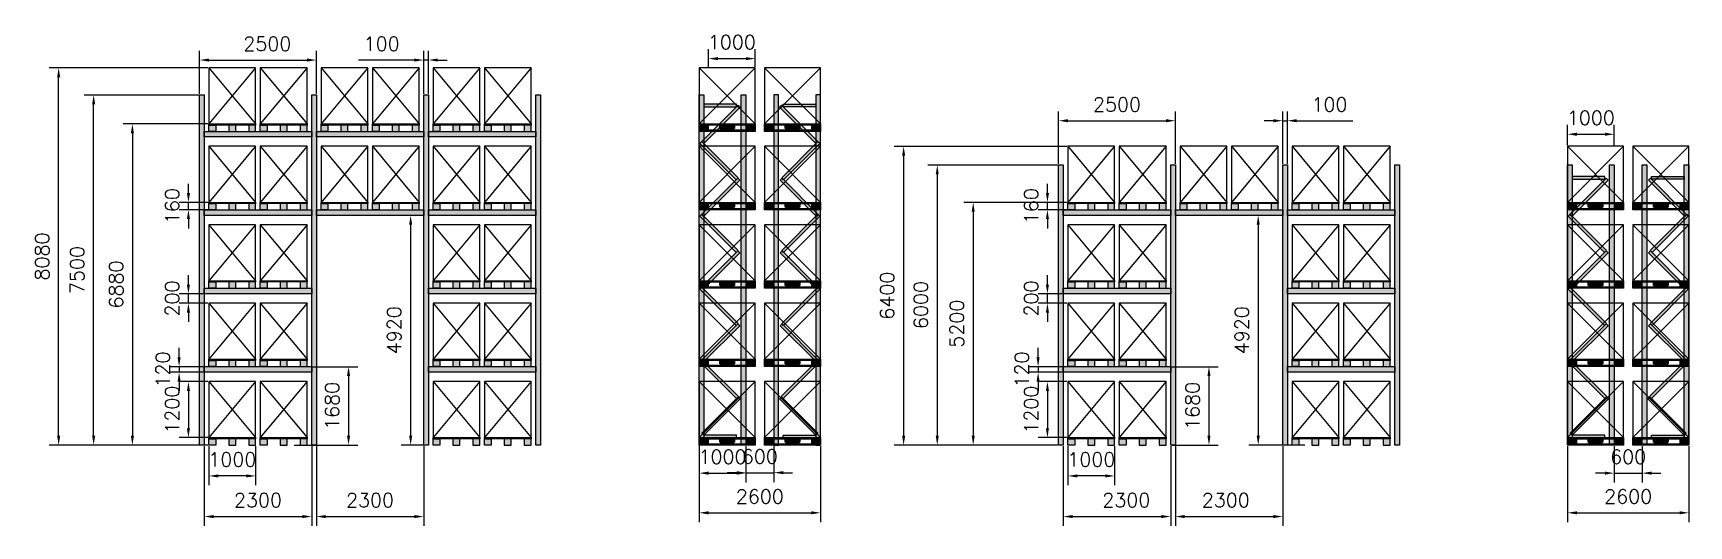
# Model space of a CAD drawing. Header units: millimetres. Extents: x 6622 to 532820, y 3370 to 359312.
# Drawn here: x 170623 to 206090, y 11790 to 22347 of the extents above; entities that cross this region are included whole.
import ezdxf

# ---------------------------------------------------------------- set-up
doc = ezdxf.new("R2010")
doc.units = ezdxf.units.MM
doc.styles.get("Standard").update_dxf_attribs({"font": 'txt', "bigfont": 'gbcbig.shx'})
doc.dimstyles.new('副本 ISO-25', dxfattribs={"dimtxt": 300, "dimasz": 200, "dimexe": 200, "dimexo": 25, "dimgap": 200, "dimtad": 1, "dimtxsty": 'Standard', "dimcen": 2.5, "dimadec": 0, "dimazin": 0, "dimtfac": 1, "dimtmove": 0, "dimatfit": 3, "dimfxl": 1, "dimarcsym": 0})

msp = doc.modelspace()

# ---------------------------------------------------------------- blocks, each defined once
blk = doc.blocks.new('货物加托盘1200+160')
h = blk.add_hatch(color=6)
h.paths.add_polyline_path([(167120, 14565), (166120, 14565), (166120, 14590), (167120, 14590)])
h.paths.add_polyline_path([(167120, 14565), (166975, 14565), (166975, 14430), (167120, 14430)])
h.paths.add_polyline_path([(166695, 14565), (166545, 14565), (166545, 14430), (166695, 14430)])
h.paths.add_polyline_path([(166120, 14565), (166265, 14565), (166265, 14430), (166120, 14430)])
at = {"color": 6}
for p, q in [((167120, 15790), (166120, 14590)), ((166120, 15790), (167120, 14590))]:
    blk.add_line(p, q, dxfattribs=at)
for points in [[(166120, 14590), (167120, 14590), (167120, 15790), (166120, 15790)], [(167120, 14565), (166120, 14565), (166120, 14590), (167120, 14590)], [(166120, 14565), (166265, 14565), (166265, 14430), (166120, 14430)], [(166695, 14565), (166545, 14565), (166545, 14430), (166695, 14430)], [(167120, 14565), (166975, 14565), (166975, 14430), (167120, 14430)]]:
    blk.add_lwpolyline(points, close=True, dxfattribs=at)
blk = doc.blocks.new('*D53')
at = {"color": 0, "lineweight": -2, "transparency": 16777216}
for p, q in [((174165, 21021), (171720, 21021)), ((171920, 13721), (171920, 20821)), ((174365, 13521), (171720, 13521))]:
    blk.add_line(p, q, dxfattribs=at)
at = {"color": 0, "transparency": 16777216}
for points in [[(171887, 20821), (171953, 20821), (171920, 21021)], [(171887, 13721), (171953, 13721), (171920, 13521)]]:
    blk.add_solid(points, dxfattribs=at)
at = {"layer": 'Defpoints', "color": 0, "transparency": 16777216}
for p in [(171920, 21021), (174190, 21021), (174390, 13521)]:
    blk.add_point(p, dxfattribs=at)
at = {"color": 0, "transparency": 16777216, "insert": (171570, 17271), "char_height": 300, "attachment_point": 5, "rotation": 90}
blk.add_mtext('7500', dxfattribs=at)
blk = doc.blocks.new('*D54')
at = {"color": 0, "lineweight": -2, "transparency": 16777216}
for p, q in [((174365, 21601), (170970, 21601)), ((171170, 13721), (171170, 21401)), ((174365, 13521), (170970, 13521))]:
    blk.add_line(p, q, dxfattribs=at)
at = {"color": 0, "transparency": 16777216}
for points in [[(171137, 21401), (171203, 21401), (171170, 21601)], [(171137, 13721), (171203, 13721), (171170, 13521)]]:
    blk.add_solid(points, dxfattribs=at)
at = {"layer": 'Defpoints', "color": 0, "transparency": 16777216}
for p in [(171170, 21601), (174390, 21601), (174390, 13521)]:
    blk.add_point(p, dxfattribs=at)
at = {"color": 0, "transparency": 16777216, "insert": (170820, 17561), "char_height": 300, "attachment_point": 5, "rotation": 90}
blk.add_mtext('8080', dxfattribs=at)
blk = doc.blocks.new('*D55')
at = {"color": 0, "lineweight": -2, "transparency": 16777216}
for p, q in [((174190, 21046), (174190, 21970)), ((174390, 21770), (176490, 21770)), ((176690, 21046), (176690, 21970))]:
    blk.add_line(p, q, dxfattribs=at)
at = {"color": 0, "transparency": 16777216}
for points in [[(174390, 21803), (174390, 21737), (174190, 21770)], [(176490, 21803), (176490, 21737), (176690, 21770)]]:
    blk.add_solid(points, dxfattribs=at)
at = {"layer": 'Defpoints', "color": 0, "transparency": 16777216}
for p in [(176690, 21770), (174190, 21021), (176690, 21021)]:
    blk.add_point(p, dxfattribs=at)
at = {"color": 0, "transparency": 16777216, "insert": (175640, 22120), "char_height": 300, "attachment_point": 5}
blk.add_mtext('2500', dxfattribs=at)
blk = doc.blocks.new('*D56')
at = {"color": 0, "lineweight": -2, "transparency": 16777216}
for p, q in [((174365, 14881), (173750, 14881)), ((173950, 14681), (173950, 13881)), ((174365, 13681), (173750, 13681))]:
    blk.add_line(p, q, dxfattribs=at)
at = {"color": 0, "transparency": 16777216}
for points in [[(173917, 14681), (173983, 14681), (173950, 14881)], [(173917, 13881), (173983, 13881), (173950, 13681)]]:
    blk.add_solid(points, dxfattribs=at)
at = {"layer": 'Defpoints', "color": 0, "transparency": 16777216}
for p in [(174390, 14881), (173950, 13681), (174390, 13681)]:
    blk.add_point(p, dxfattribs=at)
at = {"color": 0, "transparency": 16777216, "insert": (173600, 14281), "char_height": 300, "attachment_point": 5, "rotation": 90}
blk.add_mtext('1200', dxfattribs=at)
blk = doc.blocks.new('*D57')
at = {"color": 0, "lineweight": -2, "transparency": 16777216}
for p, q in [((173950, 16961), (173950, 17161)), ((174265, 16761), (173750, 16761)), ((173950, 16561), (173950, 16761)), ((174365, 16561), (173750, 16561)), ((173950, 16361), (173950, 16161))]:
    blk.add_line(p, q, dxfattribs=at)
at = {"color": 0, "transparency": 16777216}
for points in [[(173917, 16961), (173983, 16961), (173950, 16761)], [(173917, 16361), (173983, 16361), (173950, 16561)]]:
    blk.add_solid(points, dxfattribs=at)
at = {"layer": 'Defpoints', "color": 0, "transparency": 16777216}
for p in [(173950, 16761), (174290, 16761), (174390, 16561)]:
    blk.add_point(p, dxfattribs=at)
at = {"color": 0, "transparency": 16777216, "insert": (173600, 16661), "char_height": 300, "attachment_point": 5, "rotation": 90}
blk.add_mtext('200', dxfattribs=at)
blk = doc.blocks.new('*D58')
at = {"color": 0, "lineweight": -2, "transparency": 16777216}
for p, q in [((173950, 18921), (173950, 19121)), ((174365, 18721), (173750, 18721)), ((174365, 18561), (173750, 18561)), ((173950, 18561), (173950, 18721)), ((173950, 18361), (173950, 18161))]:
    blk.add_line(p, q, dxfattribs=at)
at = {"color": 0, "transparency": 16777216}
for points in [[(173917, 18921), (173983, 18921), (173950, 18721)], [(173917, 18361), (173983, 18361), (173950, 18561)]]:
    blk.add_solid(points, dxfattribs=at)
at = {"layer": 'Defpoints', "color": 0, "transparency": 16777216}
for p in [(173950, 18721), (174390, 18721), (174390, 18561)]:
    blk.add_point(p, dxfattribs=at)
at = {"color": 0, "transparency": 16777216, "insert": (173600, 18641), "char_height": 300, "attachment_point": 5, "rotation": 90}
blk.add_mtext('160', dxfattribs=at)
blk = doc.blocks.new('*D59')
at = {"color": 0, "lineweight": -2, "transparency": 16777216}
for p, q in [((174290, 13496), (174290, 11790)), ((176590, 13496), (176590, 11790)), ((174490, 11990), (176390, 11990))]:
    blk.add_line(p, q, dxfattribs=at)
at = {"color": 0, "transparency": 16777216}
for points in [[(174490, 12023), (174490, 11957), (174290, 11990)], [(176390, 12023), (176390, 11957), (176590, 11990)]]:
    blk.add_solid(points, dxfattribs=at)
at = {"layer": 'Defpoints', "color": 0, "transparency": 16777216}
for p in [(174290, 13521), (176590, 13521), (176590, 11990)]:
    blk.add_point(p, dxfattribs=at)
at = {"color": 0, "transparency": 16777216, "insert": (175440, 12340), "char_height": 300, "attachment_point": 5}
blk.add_mtext('2300', dxfattribs=at)
blk = doc.blocks.new('*D60')
at = {"color": 0, "lineweight": -2, "transparency": 16777216}
for p, q in [((174390, 13496), (174390, 12660)), ((175390, 13496), (175390, 12660)), ((175190, 12860), (174590, 12860))]:
    blk.add_line(p, q, dxfattribs=at)
at = {"color": 0, "transparency": 16777216}
for points in [[(174590, 12893), (174590, 12827), (174390, 12860)], [(175190, 12893), (175190, 12827), (175390, 12860)]]:
    blk.add_solid(points, dxfattribs=at)
at = {"layer": 'Defpoints', "color": 0, "transparency": 16777216}
for p in [(174390, 13521), (175390, 13521), (174390, 12860)]:
    blk.add_point(p, dxfattribs=at)
at = {"color": 0, "transparency": 16777216, "insert": (174890, 13210), "char_height": 300, "attachment_point": 5}
blk.add_mtext('1000', dxfattribs=at)
blk = doc.blocks.new('*D61')
at = {"color": 0, "lineweight": -2, "transparency": 16777216}
for p, q in [((176690, 13496), (176690, 11790)), ((178990, 13496), (178990, 11790)), ((176890, 11990), (178790, 11990))]:
    blk.add_line(p, q, dxfattribs=at)
at = {"color": 0, "transparency": 16777216}
for points in [[(176890, 12023), (176890, 11957), (176690, 11990)], [(178790, 12023), (178790, 11957), (178990, 11990)]]:
    blk.add_solid(points, dxfattribs=at)
at = {"layer": 'Defpoints', "color": 0, "transparency": 16777216}
for p in [(176690, 13521), (178990, 13521), (178990, 11990)]:
    blk.add_point(p, dxfattribs=at)
at = {"color": 0, "transparency": 16777216, "insert": (177840, 12340), "char_height": 300, "attachment_point": 5}
blk.add_mtext('2300', dxfattribs=at)
blk = doc.blocks.new('货物加托盘1000+160')
for points in [[(188760, 12630), (189960, 12630), (189960, 12600), (188760, 12600)], [(188760, 12600), (188950, 12600), (188950, 12500), (188760, 12500)], [(188760, 12500), (189960, 12500), (189960, 12470), (188760, 12470)], [(189205, 12600), (189515, 12600), (189515, 12500), (189205, 12500)], [(189770, 12600), (189960, 12600), (189960, 12500), (189770, 12500)]]:
    blk.add_hatch(color=6).paths.add_polyline_path(points)
at = {"color": 6}
for p, q in [((189960, 13830), (188760, 12630)), ((188760, 13830), (189960, 12630))]:
    blk.add_line(p, q, dxfattribs=at)
for points in [[(188760, 12630), (189960, 12630), (189960, 13830), (188760, 13830)], [(188760, 12630), (189960, 12630), (189960, 12600), (188760, 12600)], [(188760, 12600), (188950, 12600), (188950, 12500), (188760, 12500)], [(188760, 12500), (189960, 12500), (189960, 12470), (188760, 12470)], [(189205, 12630), (189515, 12630), (189515, 12530), (189205, 12530)], [(189770, 12600), (189960, 12600), (189960, 12500), (189770, 12500)]]:
    blk.add_lwpolyline(points, close=True, dxfattribs=at)
blk = doc.blocks.new('*D63')
at = {"color": 0, "lineweight": -2, "transparency": 16777216}
for p, q in [((185090, 21626), (185090, 22000)), ((186090, 21626), (186090, 22000)), ((185290, 21800), (185890, 21800))]:
    blk.add_line(p, q, dxfattribs=at)
at = {"color": 0, "transparency": 16777216}
for points in [[(185290, 21833), (185290, 21767), (185090, 21800)], [(185890, 21833), (185890, 21767), (186090, 21800)]]:
    blk.add_solid(points, dxfattribs=at)
at = {"layer": 'Defpoints', "color": 0, "transparency": 16777216}
for p in [(186090, 21800), (185090, 21601), (186090, 21601)]:
    blk.add_point(p, dxfattribs=at)
at = {"color": 0, "transparency": 16777216, "insert": (185590, 22150), "char_height": 300, "attachment_point": 5}
blk.add_mtext('1000', dxfattribs=at)
blk = doc.blocks.new('*D64')
at = {"color": 0, "lineweight": -2, "transparency": 16777216}
for p, q in [((184890, 13526), (184890, 11870)), ((187490, 13496), (187490, 11870)), ((185090, 12070), (187290, 12070))]:
    blk.add_line(p, q, dxfattribs=at)
at = {"color": 0, "transparency": 16777216}
for points in [[(185090, 12103), (185090, 12037), (184890, 12070)], [(187290, 12103), (187290, 12037), (187490, 12070)]]:
    blk.add_solid(points, dxfattribs=at)
at = {"layer": 'Defpoints', "color": 0, "transparency": 16777216}
for p in [(184890, 13551), (187490, 13521), (187490, 12070)]:
    blk.add_point(p, dxfattribs=at)
at = {"color": 0, "transparency": 16777216, "insert": (186190, 12420), "char_height": 300, "attachment_point": 5}
blk.add_mtext('2600', dxfattribs=at)
blk = doc.blocks.new('*D65')
at = {"color": 0, "lineweight": -2, "transparency": 16777216}
for p, q in [((178965, 18441), (178510, 18441)), ((178710, 18241), (178710, 13721)), ((179065, 13521), (178510, 13521))]:
    blk.add_line(p, q, dxfattribs=at)
at = {"color": 0, "transparency": 16777216}
for points in [[(178677, 18241), (178743, 18241), (178710, 18441)], [(178677, 13721), (178743, 13721), (178710, 13521)]]:
    blk.add_solid(points, dxfattribs=at)
at = {"layer": 'Defpoints', "color": 0, "transparency": 16777216}
for p in [(178990, 18441), (178710, 13521), (179090, 13521)]:
    blk.add_point(p, dxfattribs=at)
at = {"color": 0, "transparency": 16777216, "insert": (178360, 15981), "char_height": 300, "attachment_point": 5, "rotation": 90}
blk.add_mtext('4920', dxfattribs=at)
blk = doc.blocks.new('*D66')
at = {"color": 0, "lineweight": -2, "transparency": 16777216}
for p, q in [((176615, 15201), (177580, 15201)), ((177380, 15001), (177380, 13721)), ((176215, 13521), (177580, 13521))]:
    blk.add_line(p, q, dxfattribs=at)
at = {"color": 0, "transparency": 16777216}
for points in [[(177347, 15001), (177413, 15001), (177380, 15201)], [(177347, 13721), (177413, 13721), (177380, 13521)]]:
    blk.add_solid(points, dxfattribs=at)
at = {"layer": 'Defpoints', "color": 0, "transparency": 16777216}
for p in [(176590, 15201), (176190, 13521), (177380, 13521)]:
    blk.add_point(p, dxfattribs=at)
at = {"color": 0, "transparency": 16777216, "insert": (177030, 14361), "char_height": 300, "attachment_point": 5, "rotation": 90}
blk.add_mtext('1680', dxfattribs=at)
blk = doc.blocks.new('*D67')
at = {"color": 0, "lineweight": -2, "transparency": 16777216}
for p, q in [((174365, 20401), (172550, 20401)), ((172750, 20201), (172750, 13721)), ((174365, 13521), (172550, 13521))]:
    blk.add_line(p, q, dxfattribs=at)
at = {"color": 0, "transparency": 16777216}
for points in [[(172717, 20201), (172783, 20201), (172750, 20401)], [(172717, 13721), (172783, 13721), (172750, 13521)]]:
    blk.add_solid(points, dxfattribs=at)
at = {"layer": 'Defpoints', "color": 0, "transparency": 16777216}
for p in [(174390, 20401), (172750, 13521), (174390, 13521)]:
    blk.add_point(p, dxfattribs=at)
at = {"color": 0, "transparency": 16777216, "insert": (172400, 16961), "char_height": 300, "attachment_point": 5, "rotation": 90}
blk.add_mtext('6880', dxfattribs=at)
blk = doc.blocks.new('*D68')
at = {"color": 0, "lineweight": -2, "transparency": 16777216}
for p, q in [((173750, 15401), (173750, 15601)), ((174265, 15201), (173550, 15201)), ((174265, 15081), (173550, 15081)), ((173750, 15201), (173750, 15081)), ((173750, 14881), (173750, 14681))]:
    blk.add_line(p, q, dxfattribs=at)
at = {"color": 0, "transparency": 16777216}
for points in [[(173717, 15401), (173783, 15401), (173750, 15201)], [(173717, 14881), (173783, 14881), (173750, 15081)]]:
    blk.add_solid(points, dxfattribs=at)
at = {"layer": 'Defpoints', "color": 0, "transparency": 16777216}
for p in [(173750, 15081), (174290, 15201), (174290, 15081)]:
    blk.add_point(p, dxfattribs=at)
at = {"color": 0, "transparency": 16777216, "insert": (173400, 15141), "char_height": 300, "attachment_point": 5, "rotation": 90}
blk.add_mtext('120', dxfattribs=at)
blk = doc.blocks.new('*D69')
at = {"color": 0, "lineweight": -2, "transparency": 16777216}
for p, q in [((178790, 21770), (177590, 21770)), ((178990, 21046), (178990, 21970)), ((179090, 21770), (178990, 21770)), ((179090, 21046), (179090, 21970)), ((179290, 21770), (179490, 21770))]:
    blk.add_line(p, q, dxfattribs=at)
at = {"color": 0, "transparency": 16777216}
for points in [[(178790, 21803), (178790, 21737), (178990, 21770)], [(179290, 21803), (179290, 21737), (179090, 21770)]]:
    blk.add_solid(points, dxfattribs=at)
at = {"layer": 'Defpoints', "color": 0, "transparency": 16777216}
for p in [(178990, 21770), (178990, 21021), (179090, 21021)]:
    blk.add_point(p, dxfattribs=at)
at = {"color": 0, "transparency": 16777216, "insert": (178090, 22120), "char_height": 300, "attachment_point": 5}
blk.add_mtext('100', dxfattribs=at)
blk = doc.blocks.new('*D75')
at = {"color": 0, "lineweight": -2, "transparency": 16777216}
for p, q in [((192765, 14881), (192150, 14881)), ((192350, 14681), (192350, 13881)), ((192765, 13681), (192150, 13681))]:
    blk.add_line(p, q, dxfattribs=at)
at = {"color": 0, "transparency": 16777216}
for points in [[(192317, 14681), (192383, 14681), (192350, 14881)], [(192317, 13881), (192383, 13881), (192350, 13681)]]:
    blk.add_solid(points, dxfattribs=at)
at = {"layer": 'Defpoints', "color": 0, "transparency": 16777216}
for p in [(192790, 14881), (192350, 13681), (192790, 13681)]:
    blk.add_point(p, dxfattribs=at)
at = {"color": 0, "transparency": 16777216, "insert": (192000, 14281), "char_height": 300, "attachment_point": 5, "rotation": 90}
blk.add_mtext('1200', dxfattribs=at)
blk = doc.blocks.new('*D76')
at = {"color": 0, "lineweight": -2, "transparency": 16777216}
for p, q in [((192350, 16961), (192350, 17161)), ((192665, 16761), (192150, 16761)), ((192350, 16561), (192350, 16761)), ((192765, 16561), (192150, 16561)), ((192350, 16361), (192350, 16161))]:
    blk.add_line(p, q, dxfattribs=at)
at = {"color": 0, "transparency": 16777216}
for points in [[(192317, 16961), (192383, 16961), (192350, 16761)], [(192317, 16361), (192383, 16361), (192350, 16561)]]:
    blk.add_solid(points, dxfattribs=at)
at = {"layer": 'Defpoints', "color": 0, "transparency": 16777216}
for p in [(192350, 16761), (192690, 16761), (192790, 16561)]:
    blk.add_point(p, dxfattribs=at)
at = {"color": 0, "transparency": 16777216, "insert": (192000, 16661), "char_height": 300, "attachment_point": 5, "rotation": 90}
blk.add_mtext('200', dxfattribs=at)
blk = doc.blocks.new('*D77')
at = {"color": 0, "lineweight": -2, "transparency": 16777216}
for p, q in [((192350, 18921), (192350, 19121)), ((192765, 18721), (192150, 18721)), ((192765, 18561), (192150, 18561)), ((192350, 18561), (192350, 18721)), ((192350, 18361), (192350, 18161))]:
    blk.add_line(p, q, dxfattribs=at)
at = {"color": 0, "transparency": 16777216}
for points in [[(192317, 18921), (192383, 18921), (192350, 18721)], [(192317, 18361), (192383, 18361), (192350, 18561)]]:
    blk.add_solid(points, dxfattribs=at)
at = {"layer": 'Defpoints', "color": 0, "transparency": 16777216}
for p in [(192350, 18721), (192790, 18721), (192790, 18561)]:
    blk.add_point(p, dxfattribs=at)
at = {"color": 0, "transparency": 16777216, "insert": (192000, 18641), "char_height": 300, "attachment_point": 5, "rotation": 90}
blk.add_mtext('160', dxfattribs=at)
blk = doc.blocks.new('*D78')
at = {"color": 0, "lineweight": -2, "transparency": 16777216}
for p, q in [((192690, 13496), (192690, 11790)), ((194990, 13496), (194990, 11790)), ((192890, 11990), (194790, 11990))]:
    blk.add_line(p, q, dxfattribs=at)
at = {"color": 0, "transparency": 16777216}
for points in [[(192890, 12023), (192890, 11957), (192690, 11990)], [(194790, 12023), (194790, 11957), (194990, 11990)]]:
    blk.add_solid(points, dxfattribs=at)
at = {"layer": 'Defpoints', "color": 0, "transparency": 16777216}
for p in [(192690, 13521), (194990, 13521), (194990, 11990)]:
    blk.add_point(p, dxfattribs=at)
at = {"color": 0, "transparency": 16777216, "insert": (194040, 12340), "char_height": 300, "attachment_point": 5}
blk.add_mtext('2300', dxfattribs=at)
blk = doc.blocks.new('*D79')
at = {"color": 0, "lineweight": -2, "transparency": 16777216}
for p, q in [((192790, 13496), (192790, 12660)), ((193790, 13496), (193790, 12660)), ((193590, 12860), (192990, 12860))]:
    blk.add_line(p, q, dxfattribs=at)
at = {"color": 0, "transparency": 16777216}
for points in [[(192990, 12893), (192990, 12827), (192790, 12860)], [(193590, 12893), (193590, 12827), (193790, 12860)]]:
    blk.add_solid(points, dxfattribs=at)
at = {"layer": 'Defpoints', "color": 0, "transparency": 16777216}
for p in [(192790, 13521), (193790, 13521), (192790, 12860)]:
    blk.add_point(p, dxfattribs=at)
at = {"color": 0, "transparency": 16777216, "insert": (193290, 13210), "char_height": 300, "attachment_point": 5}
blk.add_mtext('1000', dxfattribs=at)
blk = doc.blocks.new('*D80')
at = {"color": 0, "lineweight": -2, "transparency": 16777216}
for p, q in [((195090, 13496), (195090, 11790)), ((197390, 13496), (197390, 11790)), ((195290, 11990), (197190, 11990))]:
    blk.add_line(p, q, dxfattribs=at)
at = {"color": 0, "transparency": 16777216}
for points in [[(195290, 12023), (195290, 11957), (195090, 11990)], [(197190, 12023), (197190, 11957), (197390, 11990)]]:
    blk.add_solid(points, dxfattribs=at)
at = {"layer": 'Defpoints', "color": 0, "transparency": 16777216}
for p in [(195090, 13521), (197390, 13521), (197390, 11990)]:
    blk.add_point(p, dxfattribs=at)
at = {"color": 0, "transparency": 16777216, "insert": (196170, 12340), "char_height": 300, "attachment_point": 5}
blk.add_mtext('2300', dxfattribs=at)
blk = doc.blocks.new('*D74')
at = {"color": 0, "lineweight": -2, "transparency": 16777216}
for p, q in [((204490, 13496), (204490, 12720)), ((205090, 13496), (205090, 12720)), ((204290, 12920), (204090, 12920)), ((204490, 12920), (205090, 12920)), ((205290, 12920), (205490, 12920))]:
    blk.add_line(p, q, dxfattribs=at)
at = {"color": 0, "transparency": 16777216}
for points in [[(204290, 12953), (204290, 12887), (204490, 12920)], [(205290, 12953), (205290, 12887), (205090, 12920)]]:
    blk.add_solid(points, dxfattribs=at)
at = {"layer": 'Defpoints', "color": 0, "transparency": 16777216}
for p in [(204490, 13521), (205090, 13521), (205090, 12920)]:
    blk.add_point(p, dxfattribs=at)
at = {"color": 0, "transparency": 16777216, "insert": (204790, 13270), "char_height": 300, "attachment_point": 5}
blk.add_mtext('600', dxfattribs=at)
blk = doc.blocks.new('*D81')
at = {"color": 0, "lineweight": -2, "transparency": 16777216}
for p, q in [((203490, 13496), (203490, 11870)), ((206090, 13496), (206090, 11870)), ((203690, 12070), (205890, 12070))]:
    blk.add_line(p, q, dxfattribs=at)
at = {"color": 0, "transparency": 16777216}
for points in [[(203690, 12103), (203690, 12037), (203490, 12070)], [(205890, 12103), (205890, 12037), (206090, 12070)]]:
    blk.add_solid(points, dxfattribs=at)
at = {"layer": 'Defpoints', "color": 0, "transparency": 16777216}
for p in [(203490, 13521), (206090, 13521), (206090, 12070)]:
    blk.add_point(p, dxfattribs=at)
at = {"color": 0, "transparency": 16777216, "insert": (204790, 12420), "char_height": 300, "attachment_point": 5}
blk.add_mtext('2600', dxfattribs=at)
blk = doc.blocks.new('*D82')
at = {"color": 0, "lineweight": -2, "transparency": 16777216}
for p, q in [((197365, 18441), (196665, 18441)), ((196865, 18241), (196865, 13721)), ((197865, 13521), (196665, 13521))]:
    blk.add_line(p, q, dxfattribs=at)
at = {"color": 0, "transparency": 16777216}
for points in [[(196832, 18241), (196898, 18241), (196865, 18441)], [(196832, 13721), (196898, 13721), (196865, 13521)]]:
    blk.add_solid(points, dxfattribs=at)
at = {"layer": 'Defpoints', "color": 0, "transparency": 16777216}
for p in [(197390, 18441), (196865, 13521), (197890, 13521)]:
    blk.add_point(p, dxfattribs=at)
at = {"color": 0, "transparency": 16777216, "insert": (196515, 15981), "char_height": 300, "attachment_point": 5, "rotation": 90}
blk.add_mtext('4920', dxfattribs=at)
blk = doc.blocks.new('*D83')
at = {"color": 0, "lineweight": -2, "transparency": 16777216}
for p, q in [((195015, 15201), (196010, 15201)), ((195810, 15001), (195810, 13721)), ((195015, 13521), (196010, 13521))]:
    blk.add_line(p, q, dxfattribs=at)
at = {"color": 0, "transparency": 16777216}
for points in [[(195777, 15001), (195843, 15001), (195810, 15201)], [(195777, 13721), (195843, 13721), (195810, 13521)]]:
    blk.add_solid(points, dxfattribs=at)
at = {"layer": 'Defpoints', "color": 0, "transparency": 16777216}
for p in [(194990, 15201), (194990, 13521), (195810, 13521)]:
    blk.add_point(p, dxfattribs=at)
at = {"color": 0, "transparency": 16777216, "insert": (195460, 14361), "char_height": 300, "attachment_point": 5, "rotation": 90}
blk.add_mtext('1680', dxfattribs=at)
blk = doc.blocks.new('*D84')
at = {"color": 0, "lineweight": -2, "transparency": 16777216}
for p, q in [((192150, 15401), (192150, 15601)), ((192665, 15201), (191950, 15201)), ((192665, 15081), (191950, 15081)), ((192150, 15201), (192150, 15081)), ((192150, 14881), (192150, 14681))]:
    blk.add_line(p, q, dxfattribs=at)
at = {"color": 0, "transparency": 16777216}
for points in [[(192117, 15401), (192183, 15401), (192150, 15201)], [(192117, 14881), (192183, 14881), (192150, 15081)]]:
    blk.add_solid(points, dxfattribs=at)
at = {"layer": 'Defpoints', "color": 0, "transparency": 16777216}
for p in [(192150, 15081), (192690, 15201), (192690, 15081)]:
    blk.add_point(p, dxfattribs=at)
at = {"color": 0, "transparency": 16777216, "insert": (191800, 15141), "char_height": 300, "attachment_point": 5, "rotation": 90}
blk.add_mtext('120', dxfattribs=at)
blk = doc.blocks.new('*D85')
at = {"color": 0, "lineweight": -2, "transparency": 16777216}
for p, q in [((203490, 19946), (203490, 20380)), ((204490, 19946), (204490, 20380)), ((203690, 20180), (204290, 20180))]:
    blk.add_line(p, q, dxfattribs=at)
at = {"color": 0, "transparency": 16777216}
for points in [[(203690, 20213), (203690, 20147), (203490, 20180)], [(204290, 20213), (204290, 20147), (204490, 20180)]]:
    blk.add_solid(points, dxfattribs=at)
at = {"layer": 'Defpoints', "color": 0, "transparency": 16777216}
for p in [(203490, 19921), (204490, 20180), (204490, 19921)]:
    blk.add_point(p, dxfattribs=at)
at = {"color": 0, "transparency": 16777216, "insert": (203990, 20530), "char_height": 300, "attachment_point": 5}
blk.add_mtext('1000', dxfattribs=at)
blk = doc.blocks.new('*D86')
at = {"color": 0, "lineweight": -2, "transparency": 16777216}
for p, q in [((197390, 19546), (197390, 20670)), ((197490, 19546), (197490, 20670)), ((197190, 20470), (196990, 20470)), ((197390, 20470), (197490, 20470)), ((197690, 20470), (198890, 20470))]:
    blk.add_line(p, q, dxfattribs=at)
at = {"color": 0, "transparency": 16777216}
for points in [[(197190, 20503), (197190, 20437), (197390, 20470)], [(197690, 20503), (197690, 20437), (197490, 20470)]]:
    blk.add_solid(points, dxfattribs=at)
at = {"layer": 'Defpoints', "color": 0, "transparency": 16777216}
for p in [(197490, 20470), (197390, 19521), (197490, 19521)]:
    blk.add_point(p, dxfattribs=at)
at = {"color": 0, "transparency": 16777216, "insert": (198390, 20820), "char_height": 300, "attachment_point": 5}
blk.add_mtext('100', dxfattribs=at)
blk = doc.blocks.new('*D87')
at = {"color": 0, "lineweight": -2, "transparency": 16777216}
for p, q in [((192590, 19546), (192590, 20670)), ((195090, 19546), (195090, 20670)), ((192790, 20470), (194890, 20470))]:
    blk.add_line(p, q, dxfattribs=at)
at = {"color": 0, "transparency": 16777216}
for points in [[(192790, 20503), (192790, 20437), (192590, 20470)], [(194890, 20503), (194890, 20437), (195090, 20470)]]:
    blk.add_solid(points, dxfattribs=at)
at = {"layer": 'Defpoints', "color": 0, "transparency": 16777216}
for p in [(195090, 20470), (192590, 19521), (195090, 19521)]:
    blk.add_point(p, dxfattribs=at)
at = {"color": 0, "transparency": 16777216, "insert": (193840, 20820), "char_height": 300, "attachment_point": 5}
blk.add_mtext('2500', dxfattribs=at)
blk = doc.blocks.new('*D88')
at = {"color": 0, "lineweight": -2, "transparency": 16777216}
for p, q in [((192765, 19921), (189070, 19921)), ((189270, 19721), (189270, 13721)), ((192565, 13521), (189070, 13521))]:
    blk.add_line(p, q, dxfattribs=at)
at = {"color": 0, "transparency": 16777216}
for points in [[(189237, 19721), (189303, 19721), (189270, 19921)], [(189237, 13721), (189303, 13721), (189270, 13521)]]:
    blk.add_solid(points, dxfattribs=at)
at = {"layer": 'Defpoints', "color": 0, "transparency": 16777216}
for p in [(192790, 19921), (189270, 13521), (192590, 13521)]:
    blk.add_point(p, dxfattribs=at)
at = {"color": 0, "transparency": 16777216, "insert": (188920, 16721), "char_height": 300, "attachment_point": 5, "rotation": 90}
blk.add_mtext('6400', dxfattribs=at)
blk = doc.blocks.new('*D89')
at = {"color": 0, "lineweight": -2, "transparency": 16777216}
for p, q in [((192565, 19521), (189790, 19521)), ((189990, 19321), (189990, 13721)), ((192540, 13521), (189790, 13521))]:
    blk.add_line(p, q, dxfattribs=at)
at = {"color": 0, "transparency": 16777216}
for points in [[(189957, 19321), (190023, 19321), (189990, 19521)], [(189957, 13721), (190023, 13721), (189990, 13521)]]:
    blk.add_solid(points, dxfattribs=at)
at = {"layer": 'Defpoints', "color": 0, "transparency": 16777216}
for p in [(192590, 19521), (189990, 13521), (192565, 13521)]:
    blk.add_point(p, dxfattribs=at)
at = {"color": 0, "transparency": 16777216, "insert": (189640, 16521), "char_height": 300, "attachment_point": 5, "rotation": 90}
blk.add_mtext('6000', dxfattribs=at)
blk = doc.blocks.new('*D90')
at = {"color": 0, "lineweight": -2, "transparency": 16777216}
for p, q in [((192765, 18721), (190560, 18721)), ((190760, 18521), (190760, 13721)), ((192565, 13521), (190560, 13521))]:
    blk.add_line(p, q, dxfattribs=at)
at = {"color": 0, "transparency": 16777216}
for points in [[(190727, 18521), (190793, 18521), (190760, 18721)], [(190727, 13721), (190793, 13721), (190760, 13521)]]:
    blk.add_solid(points, dxfattribs=at)
at = {"layer": 'Defpoints', "color": 0, "transparency": 16777216}
for p in [(192790, 18721), (190760, 13521), (192590, 13521)]:
    blk.add_point(p, dxfattribs=at)
at = {"color": 0, "transparency": 16777216, "insert": (190410, 16121), "char_height": 300, "attachment_point": 5, "rotation": 90}
blk.add_mtext('5200', dxfattribs=at)
blk = doc.blocks.new('*D92')
at = {"color": 0, "lineweight": -2, "transparency": 16777216}
for p, q in [((185890, 13496), (185890, 12730)), ((186490, 13496), (186490, 12730)), ((185690, 12930), (185490, 12930)), ((185890, 12930), (186490, 12930)), ((186690, 12930), (186890, 12930))]:
    blk.add_line(p, q, dxfattribs=at)
at = {"color": 0, "transparency": 16777216}
for points in [[(185690, 12963), (185690, 12897), (185890, 12930)], [(186690, 12963), (186690, 12897), (186490, 12930)]]:
    blk.add_solid(points, dxfattribs=at)
at = {"layer": 'Defpoints', "color": 0, "transparency": 16777216}
for p in [(185890, 13521), (186490, 13521), (186490, 12930)]:
    blk.add_point(p, dxfattribs=at)
at = {"color": 0, "transparency": 16777216, "insert": (186190, 13280), "char_height": 300, "attachment_point": 5}
blk.add_mtext('600', dxfattribs=at)
blk = doc.blocks.new('*D93')
at = {"color": 0, "lineweight": -2, "transparency": 16777216}
for p, q in [((184890, 13496), (184890, 12720)), ((185890, 13471), (185890, 12720)), ((185090, 12920), (185690, 12920))]:
    blk.add_line(p, q, dxfattribs=at)
at = {"color": 0, "transparency": 16777216}
for points in [[(185090, 12953), (185090, 12887), (184890, 12920)], [(185690, 12953), (185690, 12887), (185890, 12920)]]:
    blk.add_solid(points, dxfattribs=at)
at = {"layer": 'Defpoints', "color": 0, "transparency": 16777216}
for p in [(184890, 13521), (185890, 13496), (185890, 12920)]:
    blk.add_point(p, dxfattribs=at)
at = {"color": 0, "transparency": 16777216, "insert": (185390, 13270), "char_height": 300, "attachment_point": 5}
blk.add_mtext('1000', dxfattribs=at)

# ---------------------------------------------------------------- dimensions: what is measured, and where the dimension line sits
at = {"color": 0}
for base, p1, p2, picture, middle in [((186090, 21800), (185090, 21601.391), (186090, 21601.391), '*D63', (185590, 21800)), ((176690, 21770), (174190, 21021.391), (176690, 21021.391), '*D55', (175640, 21770)), ((204490, 20180), (203490, 19921.391), (204490, 19921.391), '*D85', (203990, 20180)), ((176590, 11990), (174290, 13521.391), (176590, 13521.391), '*D59', (175440, 11990)), ((174390, 12860), (175390, 13521.391), (174390, 13521.391), '*D60', (174890, 12860)), ((178990, 11990), (176690, 13521.391), (178990, 13521.391), '*D61', (177840, 11990)), ((185890, 12920), (184890, 13521.391), (185890, 13496.391), '*D93', (185390, 12920)), ((186490, 12930), (185890, 13521.391), (186490, 13521.391), '*D92', (186190, 12930)), ((194990, 11990), (192690, 13521.391), (194990, 13521.391), '*D78', (194040, 11990)), ((192790, 12860), (193790, 13521.391), (192790, 13521.391), '*D79', (193290, 12860)), ((197390, 11990), (195090, 13521.391), (197390, 13521.391), '*D80', (196170, 11990)), ((205090, 12920), (204490, 13521.391), (205090, 13521.391), '*D74', (204790, 12920))]:
    dim = msp.add_linear_dim(base=base, p1=p1, p2=p2, dimstyle='副本 ISO-25', dxfattribs=at)
    dim.commit()
    dim.dimension.update_dxf_attribs({"geometry": picture, "text_midpoint": middle, "dimtype": 160})
for base, p1, p2, picture, middle in [((178990, 21770), (179090, 21021.391), (178990, 21021.391), '*D69', (178090, 22120)), ((195090, 20470), (192590, 19521.391), (195090, 19521.391), '*D87', (193840, 20820)), ((197490, 20470), (197390, 19521.391), (197490, 19521.391), '*D86', (198390, 20820)), ((187490, 12070), (184890, 13551.391), (187490, 13521.391), '*D64', (186190, 12420)), ((206090, 12070), (203490, 13521.391), (206090, 13521.391), '*D81', (204790, 12420))]:
    dim = msp.add_linear_dim(base=base, p1=p1, p2=p2, dimstyle='副本 ISO-25', dxfattribs=at)
    dim.commit()
    dim.dimension.update_dxf_attribs({"geometry": picture, "text_midpoint": middle})
for base, p1, p2, picture, middle in [((171170, 21601.391), (174390, 13521.391), (174390, 21601.391), '*D54', (171170, 17561.391)), ((171920, 21021.391), (174390, 13521.391), (174190, 21021.391), '*D53', (171920, 17271.391)), ((173950, 18721.391), (174390, 18561.391), (174390, 18721.391), '*D58', (173950, 18641.391)), ((192350, 18721.391), (192790, 18561.391), (192790, 18721.391), '*D77', (192350, 18641.391)), ((173950, 16761.391), (174390, 16561.391), (174290, 16761.391), '*D57', (173950, 16661.391)), ((192350, 16761.391), (192790, 16561.391), (192690, 16761.391), '*D76', (192350, 16661.391)), ((173750, 15081.391), (174290, 15201.391), (174290, 15081.391), '*D68', (173750, 15141.391)), ((192150, 15081.391), (192690, 15201.391), (192690, 15081.391), '*D84', (192150, 15141.391)), ((195810, 13521.391), (194990, 15201.391), (194990, 13521.391), '*D83', (195810, 14361.391)), ((173950, 13681.391), (174390, 14881.391), (174390, 13681.391), '*D56', (173950, 14281.391)), ((192350, 13681.391), (192790, 14881.391), (192790, 13681.391), '*D75', (192350, 14281.391))]:
    dim = msp.add_linear_dim(base=base, p1=p1, p2=p2, angle=90, dimstyle='副本 ISO-25', dxfattribs=at)
    dim.commit()
    dim.dimension.update_dxf_attribs({"geometry": picture, "text_midpoint": middle, "dimtype": 160})
for base, p1, p2, picture, middle in [((172750, 13521.391), (174390, 20401.391), (174390, 13521.391), '*D67', (172400, 16961.391)), ((189270, 13521.391), (192790, 19921.391), (192590, 13521.391), '*D88', (188920, 16721.391)), ((189990, 13521.391), (192590, 19521.391), (192565, 13521.391), '*D89', (189640, 16521.391)), ((190760, 13521.391), (192790, 18721.391), (192590, 13521.391), '*D90', (190410, 16121.391)), ((178710, 13521.391), (178990, 18441.391), (179090, 13521.391), '*D65', (178360, 15981.391)), ((196865, 13521.391), (197390, 18441.391), (197890, 13521.391), '*D82', (196515, 15981.391)), ((177380, 13521.391), (176590, 15201.391), (176190, 13521.391), '*D66', (177030, 14361.391))]:
    dim = msp.add_linear_dim(base=base, p1=p1, p2=p2, angle=90, dimstyle='副本 ISO-25', dxfattribs=at)
    dim.commit()
    dim.dimension.update_dxf_attribs({"geometry": picture, "text_midpoint": middle})

# ---------------------------------------------------------------- hatches: boundary and pattern name
for points in [[(174290, 13521.391), (174190, 13521.391), (174190, 21021.391), (174290, 21021.391)], [(176690, 13521.391), (176590, 13521.391), (176590, 21021.391), (176690, 21021.391)], [(179090, 13521.391), (178990, 13521.391), (178990, 21021.391), (179090, 21021.391)], [(181490, 13521.391), (181390, 13521.391), (181390, 21021.391), (181490, 21021.391)], [(184990, 13521.391), (184890, 13521.391), (184890, 21021.391), (184990, 21021.391)], [(185890, 13521.391), (185790, 13521.391), (185790, 21021.391), (185890, 21021.391)], [(186490, 13521.391), (186590, 13521.391), (186590, 21021.391), (186490, 21021.391)], [(187390, 13521.391), (187490, 13521.391), (187490, 21021.391), (187390, 21021.391)], [(184990, 19980.213), (185767.817, 20758.03), (185725.391, 20800.457), (184947.573, 20022.639)], [(184990, 20765.066), (185690, 20765.066), (185690, 20825.066), (184990, 20825.066)], [(187390, 19980.213), (186612.182, 20758.03), (186654.609, 20800.457), (187432.426, 20022.639)], [(187390, 20765.066), (186690, 20765.066), (186690, 20825.066), (187390, 20825.066)], [(174290, 20241.391), (176590, 20241.391), (176590, 20121.391), (174290, 20121.391)], [(176690, 20241.391), (178990, 20241.391), (178990, 20121.391), (176690, 20121.391)], [(179090, 20241.391), (181390, 20241.391), (181390, 20121.391), (179090, 20121.391)], [(185722.426, 19247.787), (184944.609, 20025.604), (184902.182, 19983.178), (185680, 19205.36)], [(186657.574, 19247.787), (187435.391, 20025.604), (187477.817, 19983.178), (186700, 19205.36)], [(192690, 13521.391), (192590, 13521.391), (192590, 19521.391), (192690, 19521.391)], [(195090, 13521.391), (194990, 13521.391), (194990, 19521.391), (195090, 19521.391)], [(197490, 13521.391), (197390, 13521.391), (197390, 19521.391), (197490, 19521.391)], [(199890, 13521.391), (199790, 13521.391), (199790, 19521.391), (199890, 19521.391)], [(203590, 13521.391), (203490, 13521.391), (203490, 19521.391), (203590, 19521.391)], [(204490, 13521.391), (204390, 13521.391), (204390, 19521.391), (204490, 19521.391)], [(205190, 13521.391), (205090, 13521.391), (205090, 19521.391), (205190, 19521.391)], [(206090, 13521.391), (205990, 13521.391), (205990, 19521.391), (206090, 19521.391)], [(184980, 18420.508), (185757.817, 19198.325), (185715.391, 19240.751), (184937.573, 18462.934)], [(187400, 18420.508), (186622.183, 19198.325), (186664.609, 19240.751), (187442.426, 18462.934)], [(203580, 18420.508), (204357.817, 19198.325), (204315.391, 19240.751), (203537.573, 18462.934)], [(203590, 19215.361), (204290, 19215.361), (204290, 19275.361), (203590, 19275.361)], [(206000, 18420.508), (205222.183, 19198.325), (205264.609, 19240.751), (206042.426, 18462.934)], [(205990, 19215.361), (205290, 19215.361), (205290, 19275.361), (205990, 19275.361)], [(174290, 18561.391), (176590, 18561.391), (176590, 18441.391), (174290, 18441.391)], [(176690, 18561.391), (178990, 18561.391), (178990, 18441.391), (176690, 18441.391)], [(179090, 18561.391), (181390, 18561.391), (181390, 18441.391), (179090, 18441.391)], [(185722.426, 17688.081), (184944.609, 18465.899), (184902.182, 18423.472), (185680, 17645.655)], [(186657.574, 17688.081), (187435.391, 18465.899), (187477.817, 18423.472), (186700, 17645.655)], [(192690, 18561.391), (194990, 18561.391), (194990, 18441.391), (192690, 18441.391)], [(195090, 18561.391), (197390, 18561.391), (197390, 18441.391), (195090, 18441.391)], [(197490, 18561.391), (199790, 18561.391), (199790, 18441.391), (197490, 18441.391)], [(204322.426, 17688.081), (203544.609, 18465.899), (203502.182, 18423.472), (204280, 17645.655)], [(205257.574, 17688.081), (206035.391, 18465.899), (206077.817, 18423.472), (205300, 17645.655)], [(184980, 16860.802), (185757.817, 17638.62), (185715.391, 17681.046), (184937.573, 16903.229)], [(187400, 16860.802), (186622.183, 17638.62), (186664.609, 17681.046), (187442.426, 16903.229)], [(203580, 16860.802), (204357.817, 17638.62), (204315.391, 17681.046), (203537.573, 16903.229)], [(206000, 16860.802), (205222.183, 17638.62), (205264.609, 17681.046), (206042.426, 16903.229)], [(174290, 16881.391), (176590, 16881.391), (176590, 16761.391), (174290, 16761.391)], [(179090, 16881.391), (181390, 16881.391), (181390, 16761.391), (179090, 16761.391)], [(185722.426, 16128.376), (184944.609, 16906.193), (184902.182, 16863.767), (185680, 16085.95)], [(186657.574, 16128.376), (187435.391, 16906.193), (187477.817, 16863.767), (186700, 16085.95)], [(192690, 16881.391), (194990, 16881.391), (194990, 16761.391), (192690, 16761.391)], [(197490, 16881.391), (199790, 16881.391), (199790, 16761.391), (197490, 16761.391)], [(204322.426, 16128.376), (203544.609, 16906.193), (203502.182, 16863.767), (204280, 16085.95)], [(205257.574, 16128.376), (206035.391, 16906.193), (206077.817, 16863.767), (205300, 16085.95)], [(184980, 15301.097), (185757.817, 16078.914), (185715.391, 16121.341), (184937.573, 15343.523)], [(187400, 15301.097), (186622.183, 16078.914), (186664.609, 16121.341), (187442.426, 15343.523)], [(203580, 15301.097), (204357.817, 16078.914), (204315.391, 16121.341), (203537.573, 15343.523)], [(206000, 15301.097), (205222.183, 16078.914), (205264.609, 16121.341), (206042.426, 15343.523)], [(185732.426, 14558.67), (184954.609, 15336.488), (184912.182, 15294.061), (185690, 14516.244)], [(186647.573, 14558.67), (187425.391, 15336.488), (187467.817, 15294.061), (186690, 14516.244)], [(204332.426, 14558.67), (203554.609, 15336.488), (203512.182, 15294.061), (204290, 14516.244)], [(205247.573, 14558.67), (206025.391, 15336.488), (206067.817, 15294.061), (205290, 14516.244)], [(174290, 15201.391), (176590, 15201.391), (176590, 15081.391), (174290, 15081.391)], [(179090, 15201.391), (181390, 15201.391), (181390, 15081.391), (179090, 15081.391)], [(192690, 15201.391), (194990, 15201.391), (194990, 15081.391), (192690, 15081.391)], [(197490, 15201.391), (199790, 15201.391), (199790, 15081.391), (197490, 15081.391)], [(184990, 13731.391), (185767.817, 14509.209), (185725.391, 14551.635), (184947.573, 13773.817)], [(187390, 13731.391), (186612.182, 14509.209), (186654.609, 14551.635), (187432.426, 13773.817)], [(203590, 13731.391), (204367.817, 14509.209), (204325.391, 14551.635), (203547.573, 13773.817)], [(205990, 13731.391), (205212.182, 14509.209), (205254.609, 14551.635), (206032.426, 13773.817)], [(184990, 13671.391), (185690, 13671.391), (185690, 13731.391), (184990, 13731.391)], [(187390, 13671.391), (186690, 13671.391), (186690, 13731.391), (187390, 13731.391)], [(203590, 13671.391), (204290, 13671.391), (204290, 13731.391), (203590, 13731.391)], [(205990, 13671.391), (205290, 13671.391), (205290, 13731.391), (205990, 13731.391)]]:
    msp.add_hatch(color=7).paths.add_polyline_path(points)

# ---------------------------------------------------------------- linework, layer by layer
at = {"color": 0}
for points in [[(174290, 13521.391), (174190, 13521.391), (174190, 21021.391), (174290, 21021.391)], [(176690, 13521.391), (176590, 13521.391), (176590, 21021.391), (176690, 21021.391)], [(179090, 13521.391), (178990, 13521.391), (178990, 21021.391), (179090, 21021.391)], [(181490, 13521.391), (181390, 13521.391), (181390, 21021.391), (181490, 21021.391)], [(184990, 13521.391), (184890, 13521.391), (184890, 21021.391), (184990, 21021.391)], [(185890, 13521.391), (185790, 13521.391), (185790, 21021.391), (185890, 21021.391)], [(186490, 13521.391), (186590, 13521.391), (186590, 21021.391), (186490, 21021.391)], [(187390, 13521.391), (187490, 13521.391), (187490, 21021.391), (187390, 21021.391)], [(184990, 19980.213), (185767.817, 20758.03), (185725.391, 20800.457), (184947.573, 20022.639)], [(184990, 20765.066), (185690, 20765.066), (185690, 20825.066), (184990, 20825.066)], [(187390, 19980.213), (186612.182, 20758.03), (186654.609, 20800.457), (187432.426, 20022.639)], [(187390, 20765.066), (186690, 20765.066), (186690, 20825.066), (187390, 20825.066)], [(174290, 20241.391), (176590, 20241.391), (176590, 20121.391), (174290, 20121.391)], [(176690, 20241.391), (178990, 20241.391), (178990, 20121.391), (176690, 20121.391)], [(179090, 20241.391), (181390, 20241.391), (181390, 20121.391), (179090, 20121.391)], [(185722.426, 19247.787), (184944.609, 20025.604), (184902.182, 19983.178), (185680, 19205.36)], [(186657.574, 19247.787), (187435.391, 20025.604), (187477.817, 19983.178), (186700, 19205.36)], [(192690, 13521.391), (192590, 13521.391), (192590, 19521.391), (192690, 19521.391)], [(195090, 13521.391), (194990, 13521.391), (194990, 19521.391), (195090, 19521.391)], [(197490, 13521.391), (197390, 13521.391), (197390, 19521.391), (197490, 19521.391)], [(199890, 13521.391), (199790, 13521.391), (199790, 19521.391), (199890, 19521.391)], [(203590, 13521.391), (203490, 13521.391), (203490, 19521.391), (203590, 19521.391)], [(204490, 13521.391), (204390, 13521.391), (204390, 19521.391), (204490, 19521.391)], [(205190, 13521.391), (205090, 13521.391), (205090, 19521.391), (205190, 19521.391)], [(206090, 13521.391), (205990, 13521.391), (205990, 19521.391), (206090, 19521.391)], [(184980, 18420.508), (185757.817, 19198.325), (185715.391, 19240.751), (184937.573, 18462.934)], [(187400, 18420.508), (186622.183, 19198.325), (186664.609, 19240.751), (187442.426, 18462.934)], [(203580, 18420.508), (204357.817, 19198.325), (204315.391, 19240.751), (203537.573, 18462.934)], [(203590, 19215.361), (204290, 19215.361), (204290, 19275.361), (203590, 19275.361)], [(206000, 18420.508), (205222.183, 19198.325), (205264.609, 19240.751), (206042.426, 18462.934)], [(205990, 19215.361), (205290, 19215.361), (205290, 19275.361), (205990, 19275.361)], [(174290, 18561.391), (176590, 18561.391), (176590, 18441.391), (174290, 18441.391)], [(176690, 18561.391), (178990, 18561.391), (178990, 18441.391), (176690, 18441.391)], [(179090, 18561.391), (181390, 18561.391), (181390, 18441.391), (179090, 18441.391)], [(185722.426, 17688.081), (184944.609, 18465.899), (184902.182, 18423.472), (185680, 17645.655)], [(186657.574, 17688.081), (187435.391, 18465.899), (187477.817, 18423.472), (186700, 17645.655)], [(192690, 18561.391), (194990, 18561.391), (194990, 18441.391), (192690, 18441.391)], [(195090, 18561.391), (197390, 18561.391), (197390, 18441.391), (195090, 18441.391)], [(197490, 18561.391), (199790, 18561.391), (199790, 18441.391), (197490, 18441.391)], [(204322.426, 17688.081), (203544.609, 18465.899), (203502.182, 18423.472), (204280, 17645.655)], [(205257.574, 17688.081), (206035.391, 18465.899), (206077.817, 18423.472), (205300, 17645.655)], [(184980, 16860.802), (185757.817, 17638.62), (185715.391, 17681.046), (184937.573, 16903.229)], [(187400, 16860.802), (186622.183, 17638.62), (186664.609, 17681.046), (187442.426, 16903.229)], [(203580, 16860.802), (204357.817, 17638.62), (204315.391, 17681.046), (203537.573, 16903.229)], [(206000, 16860.802), (205222.183, 17638.62), (205264.609, 17681.046), (206042.426, 16903.229)], [(174290, 16881.391), (176590, 16881.391), (176590, 16761.391), (174290, 16761.391)], [(179090, 16881.391), (181390, 16881.391), (181390, 16761.391), (179090, 16761.391)], [(185722.426, 16128.376), (184944.609, 16906.193), (184902.182, 16863.767), (185680, 16085.95)], [(186657.574, 16128.376), (187435.391, 16906.193), (187477.817, 16863.767), (186700, 16085.95)], [(192690, 16881.391), (194990, 16881.391), (194990, 16761.391), (192690, 16761.391)], [(197490, 16881.391), (199790, 16881.391), (199790, 16761.391), (197490, 16761.391)], [(204322.426, 16128.376), (203544.609, 16906.193), (203502.182, 16863.767), (204280, 16085.95)], [(205257.574, 16128.376), (206035.391, 16906.193), (206077.817, 16863.767), (205300, 16085.95)], [(184980, 15301.097), (185757.817, 16078.914), (185715.391, 16121.341), (184937.573, 15343.523)], [(187400, 15301.097), (186622.183, 16078.914), (186664.609, 16121.341), (187442.426, 15343.523)], [(203580, 15301.097), (204357.817, 16078.914), (204315.391, 16121.341), (203537.573, 15343.523)], [(206000, 15301.097), (205222.183, 16078.914), (205264.609, 16121.341), (206042.426, 15343.523)], [(185732.426, 14558.67), (184954.609, 15336.488), (184912.182, 15294.061), (185690, 14516.244)], [(186647.573, 14558.67), (187425.391, 15336.488), (187467.817, 15294.061), (186690, 14516.244)], [(204332.426, 14558.67), (203554.609, 15336.488), (203512.182, 15294.061), (204290, 14516.244)], [(205247.573, 14558.67), (206025.391, 15336.488), (206067.817, 15294.061), (205290, 14516.244)], [(174290, 15201.391), (176590, 15201.391), (176590, 15081.391), (174290, 15081.391)], [(179090, 15201.391), (181390, 15201.391), (181390, 15081.391), (179090, 15081.391)], [(192690, 15201.391), (194990, 15201.391), (194990, 15081.391), (192690, 15081.391)], [(197490, 15201.391), (199790, 15201.391), (199790, 15081.391), (197490, 15081.391)], [(184990, 13731.391), (185767.817, 14509.209), (185725.391, 14551.635), (184947.573, 13773.817)], [(187390, 13731.391), (186612.182, 14509.209), (186654.609, 14551.635), (187432.426, 13773.817)], [(203590, 13731.391), (204367.817, 14509.209), (204325.391, 14551.635), (203547.573, 13773.817)], [(205990, 13731.391), (205212.182, 14509.209), (205254.609, 14551.635), (206032.426, 13773.817)], [(184990, 13671.391), (185690, 13671.391), (185690, 13731.391), (184990, 13731.391)], [(187390, 13671.391), (186690, 13671.391), (186690, 13731.391), (187390, 13731.391)], [(203590, 13671.391), (204290, 13671.391), (204290, 13731.391), (203590, 13731.391)], [(205990, 13671.391), (205290, 13671.391), (205290, 13731.391), (205990, 13731.391)]]:
    msp.add_lwpolyline(points, close=True, dxfattribs=at)

# ---------------------------------------------------------------- block references
for p in [(8270, 5811.391), (9370, 5811.391), (10670, 5811.391), (11770, 5811.391), (13070, 5811.391), (14170, 5811.391), (8270, 4131.391), (9370, 4131.391), (10670, 4131.391), (11770, 4131.391), (13070, 4131.391), (14170, 4131.391), (26670, 4131.391), (27770, 4131.391), (29070, 4131.391), (30170, 4131.391), (31470, 4131.391), (32570, 4131.391), (8270, 2451.391), (9370, 2451.391), (13070, 2451.391), (14170, 2451.391), (26670, 2451.391), (27770, 2451.391), (31470, 2451.391), (32570, 2451.391), (8270, 771.391), (9370, 771.391), (13070, 771.391), (14170, 771.391), (26670, 771.391), (27770, 771.391), (31470, 771.391), (32570, 771.391), (8270, -908.609), (9370, -908.609), (13070, -908.609), (14170, -908.609), (26670, -908.609), (27770, -908.609), (31470, -908.609), (32570, -908.609)]:
    msp.add_blockref('货物加托盘1200+160', p, dxfattribs=at)
at = {"color": 6}
for p in [(-3870, 7771.391), (-2470, 7771.391), (-3870, 6091.391), (-2470, 6091.391), (14730, 6091.391), (16130, 6091.391), (-3870, 4411.391), (-2470, 4411.391), (14730, 4411.391), (16130, 4411.391), (-3870, 2731.391), (-2470, 2731.391), (14730, 2731.391), (16130, 2731.391), (-3870, 1051.391), (-2470, 1051.391), (14730, 1051.391), (16130, 1051.391)]:
    msp.add_blockref('货物加托盘1000+160', p, dxfattribs=at)

msp.set_redraw_order([(e.dxf.handle, doc.entitydb.next_handle()) for e in msp.query("TEXT MTEXT ATTDEF DIMENSION ARC_DIMENSION")])  # texts and dimensions are drawn at this point

doc.saveas('drawing.dxf')
